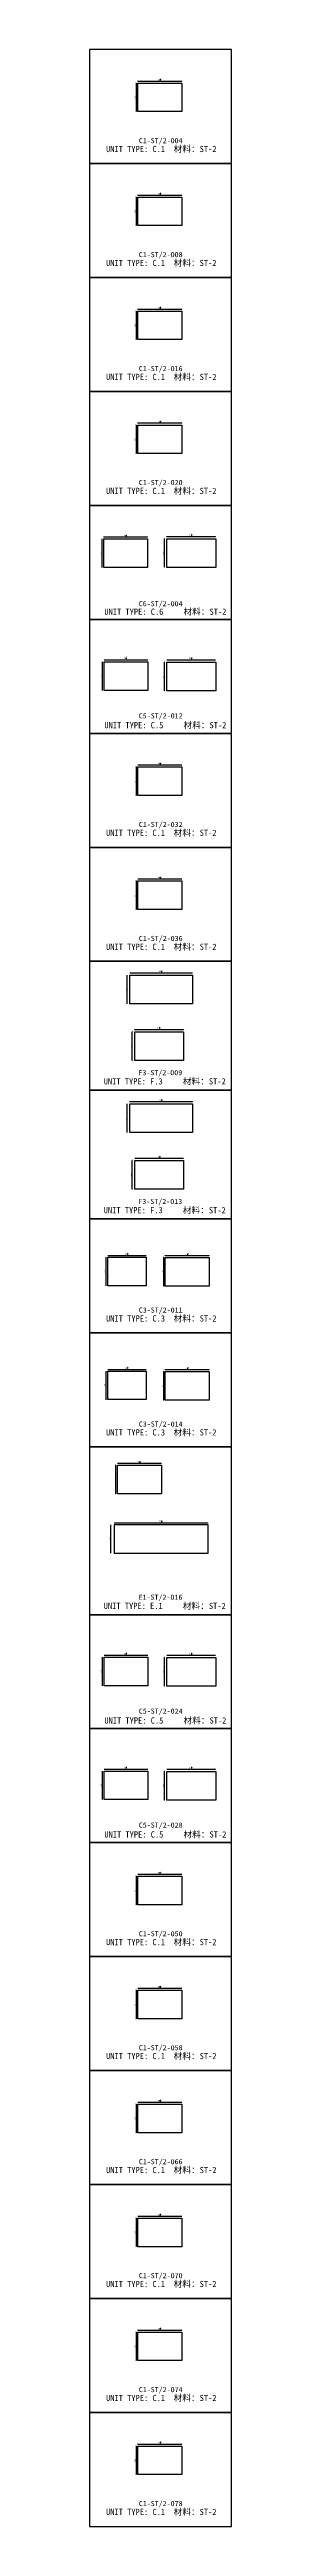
# Model space of a CAD drawing. Header units: millimetres. Extents: x -46966 to 138077, y -48408 to 2116.
# Drawn here: x 118416 to 121208, y -48408 to 47 of the extents above; entities that cross this region are included whole.
import ezdxf
from ezdxf.enums import TextEntityAlignment as Align

# ---------------------------------------------------------------- set-up
doc = ezdxf.new("R2010")
doc.units = ezdxf.units.MM
doc.layers.add('PART_NUMBER', color=3, linetype='Continuous')
doc.styles.add('样式 1', font='')
doc.styles.get('样式 1').set_extended_font_data('NSimSun')
doc.dimstyles.new('副本 ISO-25', dxfattribs={"dimtxt": 25, "dimasz": 10, "dimexe": 1.5, "dimexo": 0.5, "dimtad": 1, "dimlfac": 0.03937, "dimlunit": 5, "dimtxsty": '样式 1', "dimblk": 'ARCHTICK', "dimcen": 2.5, "dimclrd": 256, "dimclrt": 1, "dimazin": 3, "dimtfac": 1, "dimtmove": 0, "dimatfit": 3, "dimfxlon": 1})

# ---------------------------------------------------------------- blocks, each defined once
blk = doc.blocks.new('_ArchTick')
at = {"color": 0, "linetype": 'ByBlock', "const_width": 0.15}
blk.add_lwpolyline([(-0.5, -0.5), (0.5, 0.5)], dxfattribs=at)
blk = doc.blocks.new('*D1811')
at = {"color": 0, "lineweight": -2, "transparency": 16777216}
for p, q in [((119368, -571), (119368, -568)), ((120229, -571), (120229, -568))]:
    blk.add_line(p, q, dxfattribs=at)
at = {"lineweight": -2, "transparency": 16777216}
blk.add_line((119368, -570), (120229, -570), dxfattribs=at)
at = {"layer": 'Defpoints', "color": 0, "transparency": 16777216}
for p in [(119368, -609), (120229, -570), (120229, -609)]:
    blk.add_point(p, dxfattribs=at)
at = {"lineweight": -2, "transparency": 16777216, "xscale": 10, "yscale": 10, "zscale": 10, "rotation": 180}
blk.add_blockref('_ArchTick', (119368, -570), dxfattribs=at)
at = {"lineweight": -2, "transparency": 16777216, "xscale": 10, "yscale": 10, "zscale": 10}
blk.add_blockref('_ArchTick', (120229, -570), dxfattribs=at)
at = {"color": 1, "transparency": 16777216, "insert": (119799, -541), "char_height": 25, "attachment_point": 5, "style": '样式 1'}
blk.add_mtext('\\A1;33{\\H1x;\\S7/8;}"', dxfattribs=at)
blk = doc.blocks.new('*D1812')
at = {"color": 0, "lineweight": -2, "transparency": 16777216}
for p, q in [((119333, -609), (119330, -609)), ((119333, -1168), (119330, -1168))]:
    blk.add_line(p, q, dxfattribs=at)
at = {"lineweight": -2, "transparency": 16777216}
blk.add_line((119332, -609), (119332, -1168), dxfattribs=at)
at = {"layer": 'Defpoints', "color": 0, "transparency": 16777216}
for p in [(119368, -609), (119332, -1168), (119368, -1168)]:
    blk.add_point(p, dxfattribs=at)
at = {"lineweight": -2, "transparency": 16777216, "xscale": 10, "yscale": 10, "zscale": 10}
for p, rotation in [((119332, -609), 90), ((119332, -1168), 270)]:
    blk.add_blockref('_ArchTick', p, dxfattribs=dict(at, rotation=rotation))
at = {"color": 1, "transparency": 16777216, "insert": (119319, -889), "char_height": 25, "attachment_point": 5, "rotation": 90, "style": '样式 1'}
blk.add_mtext('\\A1;22"', dxfattribs=at)
blk = doc.blocks.new('*D1935')
at = {"color": 0, "lineweight": -2, "transparency": 16777216}
for p, q in [((119368, -2800), (119368, -2798)), ((120229, -2800), (120229, -2798))]:
    blk.add_line(p, q, dxfattribs=at)
at = {"lineweight": -2, "transparency": 16777216}
blk.add_line((119368, -2799), (120229, -2799), dxfattribs=at)
at = {"layer": 'Defpoints', "color": 0, "transparency": 16777216}
for p in [(119368, -2839), (120229, -2799), (120229, -2839)]:
    blk.add_point(p, dxfattribs=at)
at = {"lineweight": -2, "transparency": 16777216, "xscale": 10, "yscale": 10, "zscale": 10, "rotation": 180}
blk.add_blockref('_ArchTick', (119368, -2799), dxfattribs=at)
at = {"lineweight": -2, "transparency": 16777216, "xscale": 10, "yscale": 10, "zscale": 10}
blk.add_blockref('_ArchTick', (120229, -2799), dxfattribs=at)
at = {"color": 1, "transparency": 16777216, "insert": (119799, -2770), "char_height": 25, "attachment_point": 5, "style": '样式 1'}
blk.add_mtext('\\A1;33{\\H1x;\\S7/8;}"', dxfattribs=at)
blk = doc.blocks.new('*D1936')
at = {"color": 0, "lineweight": -2, "transparency": 16777216}
for p, q in [((119333, -2839), (119330, -2839)), ((119333, -3398), (119330, -3398))]:
    blk.add_line(p, q, dxfattribs=at)
at = {"lineweight": -2, "transparency": 16777216}
blk.add_line((119332, -2839), (119332, -3398), dxfattribs=at)
at = {"layer": 'Defpoints', "color": 0, "transparency": 16777216}
for p in [(119368, -2839), (119332, -3398), (119368, -3398)]:
    blk.add_point(p, dxfattribs=at)
at = {"lineweight": -2, "transparency": 16777216, "xscale": 10, "yscale": 10, "zscale": 10}
for p, rotation in [((119332, -2839), 90), ((119332, -3398), 270)]:
    blk.add_blockref('_ArchTick', p, dxfattribs=dict(at, rotation=rotation))
at = {"color": 1, "transparency": 16777216, "insert": (119319, -3118), "char_height": 25, "attachment_point": 5, "rotation": 90, "style": '样式 1'}
blk.add_mtext('\\A1;22"', dxfattribs=at)
blk = doc.blocks.new('*D1792')
at = {"color": 0, "lineweight": -2, "transparency": 16777216}
for p, q in [((119368, -5030), (119368, -5027)), ((120229, -5030), (120229, -5027))]:
    blk.add_line(p, q, dxfattribs=at)
at = {"lineweight": -2, "transparency": 16777216}
blk.add_line((119368, -5029), (120229, -5029), dxfattribs=at)
at = {"layer": 'Defpoints', "color": 0, "transparency": 16777216}
for p in [(119368, -5068), (120229, -5029), (120229, -5068)]:
    blk.add_point(p, dxfattribs=at)
at = {"lineweight": -2, "transparency": 16777216, "xscale": 10, "yscale": 10, "zscale": 10, "rotation": 180}
blk.add_blockref('_ArchTick', (119368, -5029), dxfattribs=at)
at = {"lineweight": -2, "transparency": 16777216, "xscale": 10, "yscale": 10, "zscale": 10}
blk.add_blockref('_ArchTick', (120229, -5029), dxfattribs=at)
at = {"color": 1, "transparency": 16777216, "insert": (119799, -5000), "char_height": 25, "attachment_point": 5, "style": '样式 1'}
blk.add_mtext('\\A1;33{\\H1x;\\S7/8;}"', dxfattribs=at)
blk = doc.blocks.new('*D1766')
at = {"color": 0, "lineweight": -2, "transparency": 16777216}
for p, q in [((119333, -5068), (119330, -5068)), ((119333, -5627), (119330, -5627))]:
    blk.add_line(p, q, dxfattribs=at)
at = {"lineweight": -2, "transparency": 16777216}
blk.add_line((119332, -5068), (119332, -5627), dxfattribs=at)
at = {"layer": 'Defpoints', "color": 0, "transparency": 16777216}
for p in [(119368, -5068), (119332, -5627), (119368, -5627)]:
    blk.add_point(p, dxfattribs=at)
at = {"lineweight": -2, "transparency": 16777216, "xscale": 10, "yscale": 10, "zscale": 10}
for p, rotation in [((119332, -5068), 90), ((119332, -5627), 270)]:
    blk.add_blockref('_ArchTick', p, dxfattribs=dict(at, rotation=rotation))
at = {"color": 1, "transparency": 16777216, "insert": (119319, -5348), "char_height": 25, "attachment_point": 5, "rotation": 90, "style": '样式 1'}
blk.add_mtext('\\A1;22"', dxfattribs=at)
blk = doc.blocks.new('*D1690')
at = {"color": 0, "lineweight": -2, "transparency": 16777216}
for p, q in [((119368, -7259), (119368, -7257)), ((120229, -7259), (120229, -7257))]:
    blk.add_line(p, q, dxfattribs=at)
at = {"lineweight": -2, "transparency": 16777216}
blk.add_line((119368, -7258), (120229, -7258), dxfattribs=at)
at = {"layer": 'Defpoints', "color": 0, "transparency": 16777216}
for p in [(120229, -7258), (119368, -7298), (120229, -7298)]:
    blk.add_point(p, dxfattribs=at)
at = {"lineweight": -2, "transparency": 16777216, "xscale": 10, "yscale": 10, "zscale": 10, "rotation": 180}
blk.add_blockref('_ArchTick', (119368, -7258), dxfattribs=at)
at = {"lineweight": -2, "transparency": 16777216, "xscale": 10, "yscale": 10, "zscale": 10}
blk.add_blockref('_ArchTick', (120229, -7258), dxfattribs=at)
at = {"color": 1, "transparency": 16777216, "insert": (119799, -7229), "char_height": 25, "attachment_point": 5, "style": '样式 1'}
blk.add_mtext('\\A1;33{\\H1x;\\S7/8;}"', dxfattribs=at)
blk = doc.blocks.new('*D1691')
at = {"color": 0, "lineweight": -2, "transparency": 16777216}
for p, q in [((119333, -7298), (119330, -7298)), ((119333, -7857), (119330, -7857))]:
    blk.add_line(p, q, dxfattribs=at)
at = {"lineweight": -2, "transparency": 16777216}
blk.add_line((119332, -7298), (119332, -7857), dxfattribs=at)
at = {"layer": 'Defpoints', "color": 0, "transparency": 16777216}
for p in [(119368, -7298), (119332, -7857), (119368, -7857)]:
    blk.add_point(p, dxfattribs=at)
at = {"lineweight": -2, "transparency": 16777216, "xscale": 10, "yscale": 10, "zscale": 10}
for p, rotation in [((119332, -7298), 90), ((119332, -7857), 270)]:
    blk.add_blockref('_ArchTick', p, dxfattribs=dict(at, rotation=rotation))
at = {"color": 1, "transparency": 16777216, "insert": (119319, -7577), "char_height": 25, "attachment_point": 5, "rotation": 90, "style": '样式 1'}
blk.add_mtext('\\A1;22"', dxfattribs=at)
blk = doc.blocks.new('*D1866')
at = {"color": 0, "lineweight": -2, "transparency": 16777216}
for p, q in [((118704, -11892), (118704, -11889)), ((119564, -11892), (119564, -11889))]:
    blk.add_line(p, q, dxfattribs=at)
at = {"lineweight": -2, "transparency": 16777216}
blk.add_line((118704, -11891), (119564, -11891), dxfattribs=at)
at = {"layer": 'Defpoints', "color": 0, "transparency": 16777216}
for p in [(118704, -11930), (119564, -11891), (119564, -11930)]:
    blk.add_point(p, dxfattribs=at)
at = {"lineweight": -2, "transparency": 16777216, "xscale": 10, "yscale": 10, "zscale": 10, "rotation": 180}
blk.add_blockref('_ArchTick', (118704, -11891), dxfattribs=at)
at = {"lineweight": -2, "transparency": 16777216, "xscale": 10, "yscale": 10, "zscale": 10}
blk.add_blockref('_ArchTick', (119564, -11891), dxfattribs=at)
at = {"color": 1, "transparency": 16777216, "insert": (119134, -11862), "char_height": 25, "attachment_point": 5, "style": '样式 1'}
blk.add_mtext('\\A1;33{\\H1x;\\S7/8;}"', dxfattribs=at)
blk = doc.blocks.new('*D1867')
at = {"color": 0, "lineweight": -2, "transparency": 16777216}
for p, q in [((118668, -11930), (118666, -11930)), ((118668, -12489), (118666, -12489))]:
    blk.add_line(p, q, dxfattribs=at)
at = {"lineweight": -2, "transparency": 16777216}
blk.add_line((118667, -11930), (118667, -12489), dxfattribs=at)
at = {"layer": 'Defpoints', "color": 0, "transparency": 16777216}
for p in [(118704, -11930), (118667, -12489), (118704, -12489)]:
    blk.add_point(p, dxfattribs=at)
at = {"lineweight": -2, "transparency": 16777216, "xscale": 10, "yscale": 10, "zscale": 10}
for p, rotation in [((118667, -11930), 90), ((118667, -12489), 270)]:
    blk.add_blockref('_ArchTick', p, dxfattribs=dict(at, rotation=rotation))
at = {"color": 1, "transparency": 16777216, "insert": (118654, -12210), "char_height": 25, "attachment_point": 5, "rotation": 90, "style": '样式 1'}
blk.add_mtext('\\A1;22"', dxfattribs=at)
blk = doc.blocks.new('*D1868')
at = {"color": 0, "lineweight": -2, "transparency": 16777216}
for p, q in [((119936, -11892), (119936, -11889)), ((120894, -11892), (120894, -11889))]:
    blk.add_line(p, q, dxfattribs=at)
at = {"lineweight": -2, "transparency": 16777216}
blk.add_line((119936, -11891), (120894, -11891), dxfattribs=at)
at = {"layer": 'Defpoints', "color": 0, "transparency": 16777216}
for p in [(119936, -11938), (120894, -11891), (120894, -11938)]:
    blk.add_point(p, dxfattribs=at)
at = {"lineweight": -2, "transparency": 16777216, "xscale": 10, "yscale": 10, "zscale": 10, "rotation": 180}
blk.add_blockref('_ArchTick', (119936, -11891), dxfattribs=at)
at = {"lineweight": -2, "transparency": 16777216, "xscale": 10, "yscale": 10, "zscale": 10}
blk.add_blockref('_ArchTick', (120894, -11891), dxfattribs=at)
at = {"color": 1, "transparency": 16777216, "insert": (120415, -11862), "char_height": 25, "attachment_point": 5, "style": '样式 1'}
blk.add_mtext('\\A1;37{\\H1x;\\S3/4;}"', dxfattribs=at)
blk = doc.blocks.new('*D1869')
at = {"color": 0, "lineweight": -2, "transparency": 16777216}
for p, q in [((119889, -11938), (119886, -11938)), ((119889, -12496), (119886, -12496))]:
    blk.add_line(p, q, dxfattribs=at)
at = {"lineweight": -2, "transparency": 16777216}
blk.add_line((119888, -12496), (119888, -11938), dxfattribs=at)
at = {"layer": 'Defpoints', "color": 0, "transparency": 16777216}
for p in [(119888, -11938), (119936, -11938), (119936, -12496)]:
    blk.add_point(p, dxfattribs=at)
at = {"lineweight": -2, "transparency": 16777216, "xscale": 10, "yscale": 10, "zscale": 10}
for p, rotation in [((119888, -11938), 90), ((119888, -12496), 270)]:
    blk.add_blockref('_ArchTick', p, dxfattribs=dict(at, rotation=rotation))
at = {"color": 1, "transparency": 16777216, "insert": (119874, -12217), "char_height": 25, "attachment_point": 5, "rotation": 90, "style": '样式 1'}
blk.add_mtext('\\A1;22"', dxfattribs=at)
blk = doc.blocks.new('*D1876')
at = {"color": 0, "lineweight": -2, "transparency": 16777216}
for p, q in [((118699, -9489), (118699, -9487)), ((119559, -9489), (119559, -9487))]:
    blk.add_line(p, q, dxfattribs=at)
at = {"lineweight": -2, "transparency": 16777216}
blk.add_line((118699, -9488), (119559, -9488), dxfattribs=at)
at = {"layer": 'Defpoints', "color": 0, "transparency": 16777216}
for p in [(118699, -9527), (119559, -9488), (119559, -9527)]:
    blk.add_point(p, dxfattribs=at)
at = {"lineweight": -2, "transparency": 16777216, "xscale": 10, "yscale": 10, "zscale": 10, "rotation": 180}
blk.add_blockref('_ArchTick', (118699, -9488), dxfattribs=at)
at = {"lineweight": -2, "transparency": 16777216, "xscale": 10, "yscale": 10, "zscale": 10}
blk.add_blockref('_ArchTick', (119559, -9488), dxfattribs=at)
at = {"color": 1, "transparency": 16777216, "insert": (119129, -9459), "char_height": 25, "attachment_point": 5, "style": '样式 1'}
blk.add_mtext('\\A1;33{\\H1x;\\S7/8;}"', dxfattribs=at)
blk = doc.blocks.new('*D1877')
at = {"color": 0, "lineweight": -2, "transparency": 16777216}
for p, q in [((118663, -9527), (118661, -9527)), ((118663, -10086), (118661, -10086))]:
    blk.add_line(p, q, dxfattribs=at)
at = {"lineweight": -2, "transparency": 16777216}
blk.add_line((118662, -9527), (118662, -10086), dxfattribs=at)
at = {"layer": 'Defpoints', "color": 0, "transparency": 16777216}
for p in [(118699, -9527), (118662, -10086), (118699, -10086)]:
    blk.add_point(p, dxfattribs=at)
at = {"lineweight": -2, "transparency": 16777216, "xscale": 10, "yscale": 10, "zscale": 10}
for p, rotation in [((118662, -9527), 90), ((118662, -10086), 270)]:
    blk.add_blockref('_ArchTick', p, dxfattribs=dict(at, rotation=rotation))
at = {"color": 1, "transparency": 16777216, "insert": (118649, -9807), "char_height": 25, "attachment_point": 5, "rotation": 90, "style": '样式 1'}
blk.add_mtext('\\A1;22"', dxfattribs=at)
blk = doc.blocks.new('*D1878')
at = {"color": 0, "lineweight": -2, "transparency": 16777216}
for p, q in [((119936, -9478), (119936, -9475)), ((120894, -9478), (120894, -9475))]:
    blk.add_line(p, q, dxfattribs=at)
at = {"lineweight": -2, "transparency": 16777216}
blk.add_line((119936, -9477), (120894, -9477), dxfattribs=at)
at = {"layer": 'Defpoints', "color": 0, "transparency": 16777216}
for p in [(119936, -9524), (120894, -9477), (120894, -9524)]:
    blk.add_point(p, dxfattribs=at)
at = {"lineweight": -2, "transparency": 16777216, "xscale": 10, "yscale": 10, "zscale": 10, "rotation": 180}
blk.add_blockref('_ArchTick', (119936, -9477), dxfattribs=at)
at = {"lineweight": -2, "transparency": 16777216, "xscale": 10, "yscale": 10, "zscale": 10}
blk.add_blockref('_ArchTick', (120894, -9477), dxfattribs=at)
at = {"color": 1, "transparency": 16777216, "insert": (120415, -9448), "char_height": 25, "attachment_point": 5, "style": '样式 1'}
blk.add_mtext('\\A1;37{\\H1x;\\S3/4;}"', dxfattribs=at)
blk = doc.blocks.new('*D1879')
at = {"color": 0, "lineweight": -2, "transparency": 16777216}
for p, q in [((119889, -9524), (119886, -9524)), ((119889, -10082), (119886, -10082))]:
    blk.add_line(p, q, dxfattribs=at)
at = {"lineweight": -2, "transparency": 16777216}
blk.add_line((119888, -10082), (119888, -9524), dxfattribs=at)
at = {"layer": 'Defpoints', "color": 0, "transparency": 16777216}
for p in [(119888, -9524), (119936, -9524), (119936, -10082)]:
    blk.add_point(p, dxfattribs=at)
at = {"lineweight": -2, "transparency": 16777216, "xscale": 10, "yscale": 10, "zscale": 10}
for p, rotation in [((119888, -9524), 90), ((119888, -10082), 270)]:
    blk.add_blockref('_ArchTick', p, dxfattribs=dict(at, rotation=rotation))
at = {"color": 1, "transparency": 16777216, "insert": (119874, -9803), "char_height": 25, "attachment_point": 5, "rotation": 90, "style": '样式 1'}
blk.add_mtext('\\A1;22"', dxfattribs=at)
blk = doc.blocks.new('*D1700')
at = {"color": 0, "lineweight": -2, "transparency": 16777216}
for p, q in [((119368, -13948), (119368, -13946)), ((120229, -13948), (120229, -13946))]:
    blk.add_line(p, q, dxfattribs=at)
at = {"lineweight": -2, "transparency": 16777216}
blk.add_line((119368, -13947), (120229, -13947), dxfattribs=at)
at = {"layer": 'Defpoints', "color": 0, "transparency": 16777216}
for p in [(119368, -13987), (120229, -13947), (120229, -13987)]:
    blk.add_point(p, dxfattribs=at)
at = {"lineweight": -2, "transparency": 16777216, "xscale": 10, "yscale": 10, "zscale": 10, "rotation": 180}
blk.add_blockref('_ArchTick', (119368, -13947), dxfattribs=at)
at = {"lineweight": -2, "transparency": 16777216, "xscale": 10, "yscale": 10, "zscale": 10}
blk.add_blockref('_ArchTick', (120229, -13947), dxfattribs=at)
at = {"color": 1, "transparency": 16777216, "insert": (119799, -13918), "char_height": 25, "attachment_point": 5, "style": '样式 1'}
blk.add_mtext('\\A1;33{\\H1x;\\S7/8;}"', dxfattribs=at)
blk = doc.blocks.new('*D1701')
at = {"color": 0, "lineweight": -2, "transparency": 16777216}
for p, q in [((119333, -13987), (119330, -13987)), ((119333, -14545), (119330, -14545))]:
    blk.add_line(p, q, dxfattribs=at)
at = {"lineweight": -2, "transparency": 16777216}
blk.add_line((119332, -13987), (119332, -14545), dxfattribs=at)
at = {"layer": 'Defpoints', "color": 0, "transparency": 16777216}
for p in [(119368, -13987), (119332, -14545), (119368, -14545)]:
    blk.add_point(p, dxfattribs=at)
at = {"lineweight": -2, "transparency": 16777216, "xscale": 10, "yscale": 10, "zscale": 10}
for p, rotation in [((119332, -13987), 90), ((119332, -14545), 270)]:
    blk.add_blockref('_ArchTick', p, dxfattribs=dict(at, rotation=rotation))
at = {"color": 1, "transparency": 16777216, "insert": (119319, -14266), "char_height": 25, "attachment_point": 5, "rotation": 90, "style": '样式 1'}
blk.add_mtext('\\A1;22"', dxfattribs=at)
blk = doc.blocks.new('*D1989')
at = {"color": 0, "lineweight": -2, "transparency": 16777216}
for p, q in [((119368, -16178), (119368, -16175)), ((120229, -16178), (120229, -16175))]:
    blk.add_line(p, q, dxfattribs=at)
at = {"lineweight": -2, "transparency": 16777216}
blk.add_line((119368, -16177), (120229, -16177), dxfattribs=at)
at = {"layer": 'Defpoints', "color": 0, "transparency": 16777216}
for p in [(119368, -16216), (120229, -16177), (120229, -16216)]:
    blk.add_point(p, dxfattribs=at)
at = {"lineweight": -2, "transparency": 16777216, "xscale": 10, "yscale": 10, "zscale": 10, "rotation": 180}
blk.add_blockref('_ArchTick', (119368, -16177), dxfattribs=at)
at = {"lineweight": -2, "transparency": 16777216, "xscale": 10, "yscale": 10, "zscale": 10}
blk.add_blockref('_ArchTick', (120229, -16177), dxfattribs=at)
at = {"color": 1, "transparency": 16777216, "insert": (119799, -16148), "char_height": 25, "attachment_point": 5, "style": '样式 1'}
blk.add_mtext('\\A1;33{\\H1x;\\S7/8;}"', dxfattribs=at)
blk = doc.blocks.new('*D1990')
at = {"color": 0, "lineweight": -2, "transparency": 16777216}
for p, q in [((119333, -16216), (119330, -16216)), ((119333, -16775), (119330, -16775))]:
    blk.add_line(p, q, dxfattribs=at)
at = {"lineweight": -2, "transparency": 16777216}
blk.add_line((119332, -16216), (119332, -16775), dxfattribs=at)
at = {"layer": 'Defpoints', "color": 0, "transparency": 16777216}
for p in [(119368, -16216), (119332, -16775), (119368, -16775)]:
    blk.add_point(p, dxfattribs=at)
at = {"lineweight": -2, "transparency": 16777216, "xscale": 10, "yscale": 10, "zscale": 10}
for p, rotation in [((119332, -16216), 90), ((119332, -16775), 270)]:
    blk.add_blockref('_ArchTick', p, dxfattribs=dict(at, rotation=rotation))
at = {"color": 1, "transparency": 16777216, "insert": (119319, -16496), "char_height": 25, "attachment_point": 5, "rotation": 90, "style": '样式 1'}
blk.add_mtext('\\A1;22"', dxfattribs=at)
blk = doc.blocks.new('*D1724')
at = {"color": 0, "lineweight": -2, "transparency": 16777216}
for p, q in [((119207, -18016), (119207, -18013)), ((120442, -18016), (120442, -18013))]:
    blk.add_line(p, q, dxfattribs=at)
at = {"lineweight": -2, "transparency": 16777216}
blk.add_line((119207, -18015), (120442, -18015), dxfattribs=at)
at = {"layer": 'Defpoints', "color": 0, "transparency": 16777216}
for p in [(119207, -18059), (120442, -18015), (120442, -18059)]:
    blk.add_point(p, dxfattribs=at)
at = {"lineweight": -2, "transparency": 16777216, "xscale": 10, "yscale": 10, "zscale": 10, "rotation": 180}
blk.add_blockref('_ArchTick', (119207, -18015), dxfattribs=at)
at = {"lineweight": -2, "transparency": 16777216, "xscale": 10, "yscale": 10, "zscale": 10}
blk.add_blockref('_ArchTick', (120442, -18015), dxfattribs=at)
at = {"color": 1, "transparency": 16777216, "insert": (119824, -17986), "char_height": 25, "attachment_point": 5, "style": '样式 1'}
blk.add_mtext('\\A1;48{\\H1x;\\S5/8;}"', dxfattribs=at)
blk = doc.blocks.new('*D1725')
at = {"color": 0, "lineweight": -2, "transparency": 16777216}
for p, q in [((119160, -18059), (119158, -18059)), ((119160, -18618), (119158, -18618))]:
    blk.add_line(p, q, dxfattribs=at)
at = {"lineweight": -2, "transparency": 16777216}
blk.add_line((119159, -18618), (119159, -18059), dxfattribs=at)
at = {"layer": 'Defpoints', "color": 0, "transparency": 16777216}
for p in [(119159, -18059), (119207, -18059), (119207, -18618)]:
    blk.add_point(p, dxfattribs=at)
at = {"lineweight": -2, "transparency": 16777216, "xscale": 10, "yscale": 10, "zscale": 10}
for p, rotation in [((119159, -18059), 90), ((119159, -18618), 270)]:
    blk.add_blockref('_ArchTick', p, dxfattribs=dict(at, rotation=rotation))
at = {"color": 1, "transparency": 16777216, "insert": (119146, -18339), "char_height": 25, "attachment_point": 5, "rotation": 90, "style": '样式 1'}
blk.add_mtext('\\A1;22"', dxfattribs=at)
blk = doc.blocks.new('*D1726')
at = {"color": 0, "lineweight": -2, "transparency": 16777216}
for p, q in [((119307, -19123), (119307, -19120)), ((120266, -19123), (120266, -19120))]:
    blk.add_line(p, q, dxfattribs=at)
at = {"lineweight": -2, "transparency": 16777216}
blk.add_line((119307, -19122), (120266, -19122), dxfattribs=at)
at = {"layer": 'Defpoints', "color": 0, "transparency": 16777216}
for p in [(119307, -19169), (120266, -19122), (120266, -19169)]:
    blk.add_point(p, dxfattribs=at)
at = {"lineweight": -2, "transparency": 16777216, "xscale": 10, "yscale": 10, "zscale": 10, "rotation": 180}
blk.add_blockref('_ArchTick', (119307, -19122), dxfattribs=at)
at = {"lineweight": -2, "transparency": 16777216, "xscale": 10, "yscale": 10, "zscale": 10}
blk.add_blockref('_ArchTick', (120266, -19122), dxfattribs=at)
at = {"color": 1, "transparency": 16777216, "insert": (119787, -19093), "char_height": 25, "attachment_point": 5, "style": '样式 1'}
blk.add_mtext('\\A1;37{\\H1x;\\S3/4;}"', dxfattribs=at)
blk = doc.blocks.new('*D1727')
at = {"color": 0, "lineweight": -2, "transparency": 16777216}
for p, q in [((119260, -19169), (119258, -19169)), ((119260, -19728), (119258, -19728))]:
    blk.add_line(p, q, dxfattribs=at)
at = {"lineweight": -2, "transparency": 16777216}
blk.add_line((119259, -19728), (119259, -19169), dxfattribs=at)
at = {"layer": 'Defpoints', "color": 0, "transparency": 16777216}
for p in [(119259, -19169), (119307, -19169), (119307, -19728)]:
    blk.add_point(p, dxfattribs=at)
at = {"lineweight": -2, "transparency": 16777216, "xscale": 10, "yscale": 10, "zscale": 10}
for p, rotation in [((119259, -19169), 90), ((119259, -19728), 270)]:
    blk.add_blockref('_ArchTick', p, dxfattribs=dict(at, rotation=rotation))
at = {"color": 1, "transparency": 16777216, "insert": (119246, -19448), "char_height": 25, "attachment_point": 5, "rotation": 90, "style": '样式 1'}
blk.add_mtext('\\A1;22"', dxfattribs=at)
blk = doc.blocks.new('*D1999')
at = {"color": 0, "lineweight": -2, "transparency": 16777216}
for p, q in [((119207, -20536), (119207, -20534)), ((120442, -20536), (120442, -20534))]:
    blk.add_line(p, q, dxfattribs=at)
at = {"lineweight": -2, "transparency": 16777216}
blk.add_line((119207, -20535), (120442, -20535), dxfattribs=at)
at = {"layer": 'Defpoints', "color": 0, "transparency": 16777216}
for p in [(119207, -20580), (120442, -20535), (120442, -20580)]:
    blk.add_point(p, dxfattribs=at)
at = {"lineweight": -2, "transparency": 16777216, "xscale": 10, "yscale": 10, "zscale": 10, "rotation": 180}
blk.add_blockref('_ArchTick', (119207, -20535), dxfattribs=at)
at = {"lineweight": -2, "transparency": 16777216, "xscale": 10, "yscale": 10, "zscale": 10}
blk.add_blockref('_ArchTick', (120442, -20535), dxfattribs=at)
at = {"color": 1, "transparency": 16777216, "insert": (119824, -20506), "char_height": 25, "attachment_point": 5, "style": '样式 1'}
blk.add_mtext('\\A1;48{\\H1x;\\S5/8;}"', dxfattribs=at)
blk = doc.blocks.new('*D2000')
at = {"color": 0, "lineweight": -2, "transparency": 16777216}
for p, q in [((119160, -20580), (119158, -20580)), ((119160, -21138), (119158, -21138))]:
    blk.add_line(p, q, dxfattribs=at)
at = {"lineweight": -2, "transparency": 16777216}
blk.add_line((119159, -21138), (119159, -20580), dxfattribs=at)
at = {"layer": 'Defpoints', "color": 0, "transparency": 16777216}
for p in [(119159, -20580), (119207, -20580), (119207, -21138)]:
    blk.add_point(p, dxfattribs=at)
at = {"lineweight": -2, "transparency": 16777216, "xscale": 10, "yscale": 10, "zscale": 10}
for p, rotation in [((119159, -20580), 90), ((119159, -21138), 270)]:
    blk.add_blockref('_ArchTick', p, dxfattribs=dict(at, rotation=rotation))
at = {"color": 1, "transparency": 16777216, "insert": (119146, -20859), "char_height": 25, "attachment_point": 5, "rotation": 90, "style": '样式 1'}
blk.add_mtext('\\A1;22"', dxfattribs=at)
blk = doc.blocks.new('*D2001')
at = {"color": 0, "lineweight": -2, "transparency": 16777216}
for p, q in [((119307, -21643), (119307, -21641)), ((120266, -21643), (120266, -21641))]:
    blk.add_line(p, q, dxfattribs=at)
at = {"lineweight": -2, "transparency": 16777216}
blk.add_line((119307, -21642), (120266, -21642), dxfattribs=at)
at = {"layer": 'Defpoints', "color": 0, "transparency": 16777216}
for p in [(119307, -21689), (120266, -21642), (120266, -21689)]:
    blk.add_point(p, dxfattribs=at)
at = {"lineweight": -2, "transparency": 16777216, "xscale": 10, "yscale": 10, "zscale": 10, "rotation": 180}
blk.add_blockref('_ArchTick', (119307, -21642), dxfattribs=at)
at = {"lineweight": -2, "transparency": 16777216, "xscale": 10, "yscale": 10, "zscale": 10}
blk.add_blockref('_ArchTick', (120266, -21642), dxfattribs=at)
at = {"color": 1, "transparency": 16777216, "insert": (119787, -21613), "char_height": 25, "attachment_point": 5, "style": '样式 1'}
blk.add_mtext('\\A1;37{\\H1x;\\S3/4;}"', dxfattribs=at)
blk = doc.blocks.new('*D2002')
at = {"color": 0, "lineweight": -2, "transparency": 16777216}
for p, q in [((119260, -21689), (119258, -21689)), ((119260, -22248), (119258, -22248))]:
    blk.add_line(p, q, dxfattribs=at)
at = {"lineweight": -2, "transparency": 16777216}
blk.add_line((119259, -22248), (119259, -21689), dxfattribs=at)
at = {"layer": 'Defpoints', "color": 0, "transparency": 16777216}
for p in [(119259, -21689), (119307, -21689), (119307, -22248)]:
    blk.add_point(p, dxfattribs=at)
at = {"lineweight": -2, "transparency": 16777216, "xscale": 10, "yscale": 10, "zscale": 10}
for p, rotation in [((119259, -21689), 90), ((119259, -22248), 270)]:
    blk.add_blockref('_ArchTick', p, dxfattribs=dict(at, rotation=rotation))
at = {"color": 1, "transparency": 16777216, "insert": (119246, -21969), "char_height": 25, "attachment_point": 5, "rotation": 90, "style": '样式 1'}
blk.add_mtext('\\A1;22"', dxfattribs=at)
blk = doc.blocks.new('*D2005')
at = {"color": 0, "lineweight": -2, "transparency": 16777216}
for p, q in [((118778, -23545), (118778, -23542)), ((119533, -23545), (119533, -23542))]:
    blk.add_line(p, q, dxfattribs=at)
at = {"lineweight": -2, "transparency": 16777216}
blk.add_line((118778, -23544), (119533, -23544), dxfattribs=at)
at = {"layer": 'Defpoints', "color": 0, "transparency": 16777216}
for p in [(118778, -23576), (119533, -23544), (119533, -23576)]:
    blk.add_point(p, dxfattribs=at)
at = {"lineweight": -2, "transparency": 16777216, "xscale": 10, "yscale": 10, "zscale": 10, "rotation": 180}
blk.add_blockref('_ArchTick', (118778, -23544), dxfattribs=at)
at = {"lineweight": -2, "transparency": 16777216, "xscale": 10, "yscale": 10, "zscale": 10}
blk.add_blockref('_ArchTick', (119533, -23544), dxfattribs=at)
at = {"color": 1, "transparency": 16777216, "insert": (119156, -23514), "char_height": 25, "attachment_point": 5, "style": '样式 1'}
blk.add_mtext('\\A1;29{\\H1x;\\S3/4;}"', dxfattribs=at)
blk = doc.blocks.new('*D2006')
at = {"color": 0, "lineweight": -2, "transparency": 16777216}
for p, q in [((118739, -23576), (118737, -23576)), ((118739, -24135), (118737, -24135))]:
    blk.add_line(p, q, dxfattribs=at)
at = {"lineweight": -2, "transparency": 16777216}
blk.add_line((118738, -23576), (118738, -24135), dxfattribs=at)
at = {"layer": 'Defpoints', "color": 0, "transparency": 16777216}
for p in [(118778, -23576), (118738, -24135), (118778, -24135)]:
    blk.add_point(p, dxfattribs=at)
at = {"lineweight": -2, "transparency": 16777216, "xscale": 10, "yscale": 10, "zscale": 10}
for p, rotation in [((118738, -23576), 90), ((118738, -24135), 270)]:
    blk.add_blockref('_ArchTick', p, dxfattribs=dict(at, rotation=rotation))
at = {"color": 1, "transparency": 16777216, "insert": (118725, -23856), "char_height": 25, "attachment_point": 5, "rotation": 90, "style": '样式 1'}
blk.add_mtext('\\A1;22"', dxfattribs=at)
blk = doc.blocks.new('*D2007')
at = {"color": 0, "lineweight": -2, "transparency": 16777216}
for p, q in [((119905, -23548), (119905, -23546)), ((120766, -23548), (120766, -23546))]:
    blk.add_line(p, q, dxfattribs=at)
at = {"lineweight": -2, "transparency": 16777216}
blk.add_line((119905, -23547), (120766, -23547), dxfattribs=at)
at = {"layer": 'Defpoints', "color": 0, "transparency": 16777216}
for p in [(119905, -23586), (120766, -23547), (120766, -23586)]:
    blk.add_point(p, dxfattribs=at)
at = {"lineweight": -2, "transparency": 16777216, "xscale": 10, "yscale": 10, "zscale": 10, "rotation": 180}
blk.add_blockref('_ArchTick', (119905, -23547), dxfattribs=at)
at = {"lineweight": -2, "transparency": 16777216, "xscale": 10, "yscale": 10, "zscale": 10}
blk.add_blockref('_ArchTick', (120766, -23547), dxfattribs=at)
at = {"color": 1, "transparency": 16777216, "insert": (120336, -23518), "char_height": 25, "attachment_point": 5, "style": '样式 1'}
blk.add_mtext('\\A1;33{\\H1x;\\S7/8;}"', dxfattribs=at)
blk = doc.blocks.new('*D2008')
at = {"color": 0, "lineweight": -2, "transparency": 16777216}
for p, q in [((119870, -23586), (119867, -23586)), ((119870, -24145), (119867, -24145))]:
    blk.add_line(p, q, dxfattribs=at)
at = {"lineweight": -2, "transparency": 16777216}
blk.add_line((119869, -23586), (119869, -24145), dxfattribs=at)
at = {"layer": 'Defpoints', "color": 0, "transparency": 16777216}
for p in [(119905, -23586), (119869, -24145), (119905, -24145)]:
    blk.add_point(p, dxfattribs=at)
at = {"lineweight": -2, "transparency": 16777216, "xscale": 10, "yscale": 10, "zscale": 10}
for p, rotation in [((119869, -23586), 90), ((119869, -24145), 270)]:
    blk.add_blockref('_ArchTick', p, dxfattribs=dict(at, rotation=rotation))
at = {"color": 1, "transparency": 16777216, "insert": (119856, -23866), "char_height": 25, "attachment_point": 5, "rotation": 90, "style": '样式 1'}
blk.add_mtext('\\A1;22"', dxfattribs=at)
blk = doc.blocks.new('*D1968')
at = {"color": 0, "lineweight": -2, "transparency": 16777216}
for p, q in [((118778, -25774), (118778, -25772)), ((119533, -25774), (119533, -25772))]:
    blk.add_line(p, q, dxfattribs=at)
at = {"lineweight": -2, "transparency": 16777216}
blk.add_line((118778, -25773), (119533, -25773), dxfattribs=at)
at = {"layer": 'Defpoints', "color": 0, "transparency": 16777216}
for p in [(118778, -25806), (119533, -25773), (119533, -25806)]:
    blk.add_point(p, dxfattribs=at)
at = {"lineweight": -2, "transparency": 16777216, "xscale": 10, "yscale": 10, "zscale": 10, "rotation": 180}
blk.add_blockref('_ArchTick', (118778, -25773), dxfattribs=at)
at = {"lineweight": -2, "transparency": 16777216, "xscale": 10, "yscale": 10, "zscale": 10}
blk.add_blockref('_ArchTick', (119533, -25773), dxfattribs=at)
at = {"color": 1, "transparency": 16777216, "insert": (119156, -25744), "char_height": 25, "attachment_point": 5, "style": '样式 1'}
blk.add_mtext('\\A1;29{\\H1x;\\S3/4;}"', dxfattribs=at)
blk = doc.blocks.new('*D1969')
at = {"color": 0, "lineweight": -2, "transparency": 16777216}
for p, q in [((118739, -25806), (118737, -25806)), ((118739, -26365), (118737, -26365))]:
    blk.add_line(p, q, dxfattribs=at)
at = {"lineweight": -2, "transparency": 16777216}
blk.add_line((118738, -25806), (118738, -26365), dxfattribs=at)
at = {"layer": 'Defpoints', "color": 0, "transparency": 16777216}
for p in [(118778, -25806), (118738, -26365), (118778, -26365)]:
    blk.add_point(p, dxfattribs=at)
at = {"lineweight": -2, "transparency": 16777216, "xscale": 10, "yscale": 10, "zscale": 10}
for p, rotation in [((118738, -25806), 90), ((118738, -26365), 270)]:
    blk.add_blockref('_ArchTick', p, dxfattribs=dict(at, rotation=rotation))
at = {"color": 1, "transparency": 16777216, "insert": (118725, -26085), "char_height": 25, "attachment_point": 5, "rotation": 90, "style": '样式 1'}
blk.add_mtext('\\A1;22"', dxfattribs=at)
blk = doc.blocks.new('*D1970')
at = {"color": 0, "lineweight": -2, "transparency": 16777216}
for p, q in [((119905, -25778), (119905, -25775)), ((120766, -25778), (120766, -25775))]:
    blk.add_line(p, q, dxfattribs=at)
at = {"lineweight": -2, "transparency": 16777216}
blk.add_line((119905, -25777), (120766, -25777), dxfattribs=at)
at = {"layer": 'Defpoints', "color": 0, "transparency": 16777216}
for p in [(119905, -25816), (120766, -25777), (120766, -25816)]:
    blk.add_point(p, dxfattribs=at)
at = {"lineweight": -2, "transparency": 16777216, "xscale": 10, "yscale": 10, "zscale": 10, "rotation": 180}
blk.add_blockref('_ArchTick', (119905, -25777), dxfattribs=at)
at = {"lineweight": -2, "transparency": 16777216, "xscale": 10, "yscale": 10, "zscale": 10}
blk.add_blockref('_ArchTick', (120766, -25777), dxfattribs=at)
at = {"color": 1, "transparency": 16777216, "insert": (120336, -25748), "char_height": 25, "attachment_point": 5, "style": '样式 1'}
blk.add_mtext('\\A1;33{\\H1x;\\S7/8;}"', dxfattribs=at)
blk = doc.blocks.new('*D1971')
at = {"color": 0, "lineweight": -2, "transparency": 16777216}
for p, q in [((119870, -25816), (119867, -25816)), ((119870, -26375), (119867, -26375))]:
    blk.add_line(p, q, dxfattribs=at)
at = {"lineweight": -2, "transparency": 16777216}
blk.add_line((119869, -25816), (119869, -26375), dxfattribs=at)
at = {"layer": 'Defpoints', "color": 0, "transparency": 16777216}
for p in [(119905, -25816), (119869, -26375), (119905, -26375)]:
    blk.add_point(p, dxfattribs=at)
at = {"lineweight": -2, "transparency": 16777216, "xscale": 10, "yscale": 10, "zscale": 10}
for p, rotation in [((119869, -25816), 90), ((119869, -26375), 270)]:
    blk.add_blockref('_ArchTick', p, dxfattribs=dict(at, rotation=rotation))
at = {"color": 1, "transparency": 16777216, "insert": (119856, -26095), "char_height": 25, "attachment_point": 5, "rotation": 90, "style": '样式 1'}
blk.add_mtext('\\A1;22"', dxfattribs=at)
blk = doc.blocks.new('*D2052')
at = {"color": 0, "lineweight": -2, "transparency": 16777216}
for p, q in [((118968, -27610), (118968, -27607)), ((119829, -27610), (119829, -27607))]:
    blk.add_line(p, q, dxfattribs=at)
at = {"lineweight": -2, "transparency": 16777216}
blk.add_line((118968, -27609), (119829, -27609), dxfattribs=at)
at = {"layer": 'Defpoints', "color": 0, "transparency": 16777216}
for p in [(119829, -27609), (118968, -27648), (119829, -27648)]:
    blk.add_point(p, dxfattribs=at)
at = {"lineweight": -2, "transparency": 16777216, "xscale": 10, "yscale": 10, "zscale": 10, "rotation": 180}
blk.add_blockref('_ArchTick', (118968, -27609), dxfattribs=at)
at = {"lineweight": -2, "transparency": 16777216, "xscale": 10, "yscale": 10, "zscale": 10}
blk.add_blockref('_ArchTick', (119829, -27609), dxfattribs=at)
at = {"color": 1, "transparency": 16777216, "insert": (119398, -27579), "char_height": 25, "attachment_point": 5, "style": '样式 1'}
blk.add_mtext('\\A1;33{\\H1x;\\S7/8;}"', dxfattribs=at)
blk = doc.blocks.new('*D2053')
at = {"color": 0, "lineweight": -2, "transparency": 16777216}
for p, q in [((118933, -27648), (118930, -27648)), ((118933, -28207), (118930, -28207))]:
    blk.add_line(p, q, dxfattribs=at)
at = {"lineweight": -2, "transparency": 16777216}
blk.add_line((118932, -27648), (118932, -28207), dxfattribs=at)
at = {"layer": 'Defpoints', "color": 0, "transparency": 16777216}
for p in [(118968, -27648), (118932, -28207), (118968, -28207)]:
    blk.add_point(p, dxfattribs=at)
at = {"lineweight": -2, "transparency": 16777216, "xscale": 10, "yscale": 10, "zscale": 10}
for p, rotation in [((118932, -27648), 90), ((118932, -28207), 270)]:
    blk.add_blockref('_ArchTick', p, dxfattribs=dict(at, rotation=rotation))
at = {"color": 1, "transparency": 16777216, "insert": (118918, -27927), "char_height": 25, "attachment_point": 5, "rotation": 90, "style": '样式 1'}
blk.add_mtext('\\A1;22"', dxfattribs=at)
blk = doc.blocks.new('*D2054')
at = {"color": 0, "lineweight": -2, "transparency": 16777216}
for p, q in [((118900, -28775), (118900, -28773)), ((120748, -28775), (120748, -28773))]:
    blk.add_line(p, q, dxfattribs=at)
at = {"lineweight": -2, "transparency": 16777216}
blk.add_line((118900, -28774), (120748, -28774), dxfattribs=at)
at = {"layer": 'Defpoints', "color": 0, "transparency": 16777216}
for p in [(118900, -28811), (120748, -28774), (120748, -28811)]:
    blk.add_point(p, dxfattribs=at)
at = {"lineweight": -2, "transparency": 16777216, "xscale": 10, "yscale": 10, "zscale": 10, "rotation": 180}
blk.add_blockref('_ArchTick', (118900, -28774), dxfattribs=at)
at = {"lineweight": -2, "transparency": 16777216, "xscale": 10, "yscale": 10, "zscale": 10}
blk.add_blockref('_ArchTick', (120748, -28774), dxfattribs=at)
at = {"color": 1, "transparency": 16777216, "insert": (119824, -28745), "char_height": 25, "attachment_point": 5, "style": '样式 1'}
blk.add_mtext('\\A1;72{\\H1x;\\S3/4;}"', dxfattribs=at)
blk = doc.blocks.new('*D2055')
at = {"color": 0, "lineweight": -2, "transparency": 16777216}
for p, q in [((118839, -28811), (118836, -28811)), ((118839, -29370), (118836, -29370))]:
    blk.add_line(p, q, dxfattribs=at)
at = {"lineweight": -2, "transparency": 16777216}
blk.add_line((118838, -29370), (118838, -28811), dxfattribs=at)
at = {"layer": 'Defpoints', "color": 0, "transparency": 16777216}
for p in [(118838, -28811), (118900, -28811), (118900, -29370)]:
    blk.add_point(p, dxfattribs=at)
at = {"lineweight": -2, "transparency": 16777216, "xscale": 10, "yscale": 10, "zscale": 10}
for p, rotation in [((118838, -28811), 90), ((118838, -29370), 270)]:
    blk.add_blockref('_ArchTick', p, dxfattribs=dict(at, rotation=rotation))
at = {"color": 1, "transparency": 16777216, "insert": (118825, -29090), "char_height": 25, "attachment_point": 5, "rotation": 90, "style": '样式 1'}
blk.add_mtext('\\A1;22"', dxfattribs=at)
blk = doc.blocks.new('*D1824')
at = {"color": 0, "lineweight": -2, "transparency": 16777216}
for p, q in [((118704, -31363), (118704, -31360)), ((119564, -31363), (119564, -31360))]:
    blk.add_line(p, q, dxfattribs=at)
at = {"lineweight": -2, "transparency": 16777216}
blk.add_line((118704, -31362), (119564, -31362), dxfattribs=at)
at = {"layer": 'Defpoints', "color": 0, "transparency": 16777216}
for p in [(118704, -31401), (119564, -31362), (119564, -31401)]:
    blk.add_point(p, dxfattribs=at)
at = {"lineweight": -2, "transparency": 16777216, "xscale": 10, "yscale": 10, "zscale": 10, "rotation": 180}
blk.add_blockref('_ArchTick', (118704, -31362), dxfattribs=at)
at = {"lineweight": -2, "transparency": 16777216, "xscale": 10, "yscale": 10, "zscale": 10}
blk.add_blockref('_ArchTick', (119564, -31362), dxfattribs=at)
at = {"color": 1, "transparency": 16777216, "insert": (119134, -31332), "char_height": 25, "attachment_point": 5, "style": '样式 1'}
blk.add_mtext('\\A1;33{\\H1x;\\S7/8;}"', dxfattribs=at)
blk = doc.blocks.new('*D1825')
at = {"color": 0, "lineweight": -2, "transparency": 16777216}
for p, q in [((118668, -31401), (118666, -31401)), ((118668, -31960), (118666, -31960))]:
    blk.add_line(p, q, dxfattribs=at)
at = {"lineweight": -2, "transparency": 16777216}
blk.add_line((118667, -31401), (118667, -31960), dxfattribs=at)
at = {"layer": 'Defpoints', "color": 0, "transparency": 16777216}
for p in [(118704, -31401), (118667, -31960), (118704, -31960)]:
    blk.add_point(p, dxfattribs=at)
at = {"lineweight": -2, "transparency": 16777216, "xscale": 10, "yscale": 10, "zscale": 10}
for p, rotation in [((118667, -31401), 90), ((118667, -31960), 270)]:
    blk.add_blockref('_ArchTick', p, dxfattribs=dict(at, rotation=rotation))
at = {"color": 1, "transparency": 16777216, "insert": (118654, -31680), "char_height": 25, "attachment_point": 5, "rotation": 90, "style": '样式 1'}
blk.add_mtext('\\A1;22"', dxfattribs=at)
blk = doc.blocks.new('*D1826')
at = {"color": 0, "lineweight": -2, "transparency": 16777216}
for p, q in [((119936, -31363), (119936, -31360)), ((120894, -31363), (120894, -31360))]:
    blk.add_line(p, q, dxfattribs=at)
at = {"lineweight": -2, "transparency": 16777216}
blk.add_line((119936, -31362), (120894, -31362), dxfattribs=at)
at = {"layer": 'Defpoints', "color": 0, "transparency": 16777216}
for p in [(119936, -31408), (120894, -31362), (120894, -31408)]:
    blk.add_point(p, dxfattribs=at)
at = {"lineweight": -2, "transparency": 16777216, "xscale": 10, "yscale": 10, "zscale": 10, "rotation": 180}
blk.add_blockref('_ArchTick', (119936, -31362), dxfattribs=at)
at = {"lineweight": -2, "transparency": 16777216, "xscale": 10, "yscale": 10, "zscale": 10}
blk.add_blockref('_ArchTick', (120894, -31362), dxfattribs=at)
at = {"color": 1, "transparency": 16777216, "insert": (120415, -31332), "char_height": 25, "attachment_point": 5, "style": '样式 1'}
blk.add_mtext('\\A1;37{\\H1x;\\S3/4;}"', dxfattribs=at)
blk = doc.blocks.new('*D1827')
at = {"color": 0, "lineweight": -2, "transparency": 16777216}
for p, q in [((119889, -31408), (119886, -31408)), ((119889, -31967), (119886, -31967))]:
    blk.add_line(p, q, dxfattribs=at)
at = {"lineweight": -2, "transparency": 16777216}
blk.add_line((119888, -31967), (119888, -31408), dxfattribs=at)
at = {"layer": 'Defpoints', "color": 0, "transparency": 16777216}
for p in [(119888, -31408), (119936, -31408), (119936, -31967)]:
    blk.add_point(p, dxfattribs=at)
at = {"lineweight": -2, "transparency": 16777216, "xscale": 10, "yscale": 10, "zscale": 10}
for p, rotation in [((119888, -31408), 90), ((119888, -31967), 270)]:
    blk.add_blockref('_ArchTick', p, dxfattribs=dict(at, rotation=rotation))
at = {"color": 1, "transparency": 16777216, "insert": (119874, -31688), "char_height": 25, "attachment_point": 5, "rotation": 90, "style": '样式 1'}
blk.add_mtext('\\A1;22"', dxfattribs=at)
blk = doc.blocks.new('*D2076')
at = {"color": 0, "lineweight": -2, "transparency": 16777216}
for p, q in [((118704, -33592), (118704, -33590)), ((119564, -33592), (119564, -33590))]:
    blk.add_line(p, q, dxfattribs=at)
at = {"lineweight": -2, "transparency": 16777216}
blk.add_line((118704, -33591), (119564, -33591), dxfattribs=at)
at = {"layer": 'Defpoints', "color": 0, "transparency": 16777216}
for p in [(118704, -33631), (119564, -33591), (119564, -33631)]:
    blk.add_point(p, dxfattribs=at)
at = {"lineweight": -2, "transparency": 16777216, "xscale": 10, "yscale": 10, "zscale": 10, "rotation": 180}
blk.add_blockref('_ArchTick', (118704, -33591), dxfattribs=at)
at = {"lineweight": -2, "transparency": 16777216, "xscale": 10, "yscale": 10, "zscale": 10}
blk.add_blockref('_ArchTick', (119564, -33591), dxfattribs=at)
at = {"color": 1, "transparency": 16777216, "insert": (119134, -33562), "char_height": 25, "attachment_point": 5, "style": '样式 1'}
blk.add_mtext('\\A1;33{\\H1x;\\S7/8;}"', dxfattribs=at)
blk = doc.blocks.new('*D2077')
at = {"color": 0, "lineweight": -2, "transparency": 16777216}
for p, q in [((118668, -33631), (118666, -33631)), ((118668, -34189), (118666, -34189))]:
    blk.add_line(p, q, dxfattribs=at)
at = {"lineweight": -2, "transparency": 16777216}
blk.add_line((118667, -33631), (118667, -34189), dxfattribs=at)
at = {"layer": 'Defpoints', "color": 0, "transparency": 16777216}
for p in [(118704, -33631), (118667, -34189), (118704, -34189)]:
    blk.add_point(p, dxfattribs=at)
at = {"lineweight": -2, "transparency": 16777216, "xscale": 10, "yscale": 10, "zscale": 10}
for p, rotation in [((118667, -33631), 90), ((118667, -34189), 270)]:
    blk.add_blockref('_ArchTick', p, dxfattribs=dict(at, rotation=rotation))
at = {"color": 1, "transparency": 16777216, "insert": (118654, -33910), "char_height": 25, "attachment_point": 5, "rotation": 90, "style": '样式 1'}
blk.add_mtext('\\A1;22"', dxfattribs=at)
blk = doc.blocks.new('*D2078')
at = {"color": 0, "lineweight": -2, "transparency": 16777216}
for p, q in [((119936, -33592), (119936, -33590)), ((120894, -33592), (120894, -33590))]:
    blk.add_line(p, q, dxfattribs=at)
at = {"lineweight": -2, "transparency": 16777216}
blk.add_line((119936, -33591), (120894, -33591), dxfattribs=at)
at = {"layer": 'Defpoints', "color": 0, "transparency": 16777216}
for p in [(119936, -33638), (120894, -33591), (120894, -33638)]:
    blk.add_point(p, dxfattribs=at)
at = {"lineweight": -2, "transparency": 16777216, "xscale": 10, "yscale": 10, "zscale": 10, "rotation": 180}
blk.add_blockref('_ArchTick', (119936, -33591), dxfattribs=at)
at = {"lineweight": -2, "transparency": 16777216, "xscale": 10, "yscale": 10, "zscale": 10}
blk.add_blockref('_ArchTick', (120894, -33591), dxfattribs=at)
at = {"color": 1, "transparency": 16777216, "insert": (120415, -33562), "char_height": 25, "attachment_point": 5, "style": '样式 1'}
blk.add_mtext('\\A1;37{\\H1x;\\S3/4;}"', dxfattribs=at)
blk = doc.blocks.new('*D2079')
at = {"color": 0, "lineweight": -2, "transparency": 16777216}
for p, q in [((119889, -33638), (119886, -33638)), ((119889, -34197), (119886, -34197))]:
    blk.add_line(p, q, dxfattribs=at)
at = {"lineweight": -2, "transparency": 16777216}
blk.add_line((119888, -34197), (119888, -33638), dxfattribs=at)
at = {"layer": 'Defpoints', "color": 0, "transparency": 16777216}
for p in [(119888, -33638), (119936, -33638), (119936, -34197)]:
    blk.add_point(p, dxfattribs=at)
at = {"lineweight": -2, "transparency": 16777216, "xscale": 10, "yscale": 10, "zscale": 10}
for p, rotation in [((119888, -33638), 90), ((119888, -34197), 270)]:
    blk.add_blockref('_ArchTick', p, dxfattribs=dict(at, rotation=rotation))
at = {"color": 1, "transparency": 16777216, "insert": (119874, -33917), "char_height": 25, "attachment_point": 5, "rotation": 90, "style": '样式 1'}
blk.add_mtext('\\A1;22"', dxfattribs=at)
blk = doc.blocks.new('*D1945')
at = {"color": 0, "lineweight": -2, "transparency": 16777216}
for p, q in [((119368, -35648), (119368, -35646)), ((120229, -35648), (120229, -35646))]:
    blk.add_line(p, q, dxfattribs=at)
at = {"lineweight": -2, "transparency": 16777216}
blk.add_line((119368, -35647), (120229, -35647), dxfattribs=at)
at = {"layer": 'Defpoints', "color": 0, "transparency": 16777216}
for p in [(119368, -35687), (120229, -35647), (120229, -35687)]:
    blk.add_point(p, dxfattribs=at)
at = {"lineweight": -2, "transparency": 16777216, "xscale": 10, "yscale": 10, "zscale": 10, "rotation": 180}
blk.add_blockref('_ArchTick', (119368, -35647), dxfattribs=at)
at = {"lineweight": -2, "transparency": 16777216, "xscale": 10, "yscale": 10, "zscale": 10}
blk.add_blockref('_ArchTick', (120229, -35647), dxfattribs=at)
at = {"color": 1, "transparency": 16777216, "insert": (119799, -35618), "char_height": 25, "attachment_point": 5, "style": '样式 1'}
blk.add_mtext('\\A1;33{\\H1x;\\S7/8;}"', dxfattribs=at)
blk = doc.blocks.new('*D1946')
at = {"color": 0, "lineweight": -2, "transparency": 16777216}
for p, q in [((119333, -35687), (119330, -35687)), ((119333, -36246), (119330, -36246))]:
    blk.add_line(p, q, dxfattribs=at)
at = {"lineweight": -2, "transparency": 16777216}
blk.add_line((119332, -35687), (119332, -36246), dxfattribs=at)
at = {"layer": 'Defpoints', "color": 0, "transparency": 16777216}
for p in [(119368, -35687), (119332, -36246), (119368, -36246)]:
    blk.add_point(p, dxfattribs=at)
at = {"lineweight": -2, "transparency": 16777216, "xscale": 10, "yscale": 10, "zscale": 10}
for p, rotation in [((119332, -35687), 90), ((119332, -36246), 270)]:
    blk.add_blockref('_ArchTick', p, dxfattribs=dict(at, rotation=rotation))
at = {"color": 1, "transparency": 16777216, "insert": (119319, -35966), "char_height": 25, "attachment_point": 5, "rotation": 90, "style": '样式 1'}
blk.add_mtext('\\A1;22"', dxfattribs=at)
blk = doc.blocks.new('*D2068')
at = {"color": 0, "lineweight": -2, "transparency": 16777216}
for p, q in [((119368, -37878), (119368, -37876)), ((120229, -37878), (120229, -37876))]:
    blk.add_line(p, q, dxfattribs=at)
at = {"lineweight": -2, "transparency": 16777216}
blk.add_line((119368, -37877), (120229, -37877), dxfattribs=at)
at = {"layer": 'Defpoints', "color": 0, "transparency": 16777216}
for p in [(119368, -37916), (120229, -37877), (120229, -37916)]:
    blk.add_point(p, dxfattribs=at)
at = {"lineweight": -2, "transparency": 16777216, "xscale": 10, "yscale": 10, "zscale": 10, "rotation": 180}
blk.add_blockref('_ArchTick', (119368, -37877), dxfattribs=at)
at = {"lineweight": -2, "transparency": 16777216, "xscale": 10, "yscale": 10, "zscale": 10}
blk.add_blockref('_ArchTick', (120229, -37877), dxfattribs=at)
at = {"color": 1, "transparency": 16777216, "insert": (119799, -37848), "char_height": 25, "attachment_point": 5, "style": '样式 1'}
blk.add_mtext('\\A1;33{\\H1x;\\S7/8;}"', dxfattribs=at)
blk = doc.blocks.new('*D2069')
at = {"color": 0, "lineweight": -2, "transparency": 16777216}
for p, q in [((119333, -37916), (119330, -37916)), ((119333, -38475), (119330, -38475))]:
    blk.add_line(p, q, dxfattribs=at)
at = {"lineweight": -2, "transparency": 16777216}
blk.add_line((119332, -37916), (119332, -38475), dxfattribs=at)
at = {"layer": 'Defpoints', "color": 0, "transparency": 16777216}
for p in [(119368, -37916), (119332, -38475), (119368, -38475)]:
    blk.add_point(p, dxfattribs=at)
at = {"lineweight": -2, "transparency": 16777216, "xscale": 10, "yscale": 10, "zscale": 10}
for p, rotation in [((119332, -37916), 90), ((119332, -38475), 270)]:
    blk.add_blockref('_ArchTick', p, dxfattribs=dict(at, rotation=rotation))
at = {"color": 1, "transparency": 16777216, "insert": (119319, -38196), "char_height": 25, "attachment_point": 5, "rotation": 90, "style": '样式 1'}
blk.add_mtext('\\A1;22"', dxfattribs=at)
blk = doc.blocks.new('*D1714')
at = {"color": 0, "lineweight": -2, "transparency": 16777216}
for p, q in [((119368, -40108), (119368, -40105)), ((120229, -40108), (120229, -40105))]:
    blk.add_line(p, q, dxfattribs=at)
at = {"lineweight": -2, "transparency": 16777216}
blk.add_line((119368, -40107), (120229, -40107), dxfattribs=at)
at = {"layer": 'Defpoints', "color": 0, "transparency": 16777216}
for p in [(119368, -40146), (120229, -40107), (120229, -40146)]:
    blk.add_point(p, dxfattribs=at)
at = {"lineweight": -2, "transparency": 16777216, "xscale": 10, "yscale": 10, "zscale": 10, "rotation": 180}
blk.add_blockref('_ArchTick', (119368, -40107), dxfattribs=at)
at = {"lineweight": -2, "transparency": 16777216, "xscale": 10, "yscale": 10, "zscale": 10}
blk.add_blockref('_ArchTick', (120229, -40107), dxfattribs=at)
at = {"color": 1, "transparency": 16777216, "insert": (119799, -40078), "char_height": 25, "attachment_point": 5, "style": '样式 1'}
blk.add_mtext('\\A1;33{\\H1x;\\S7/8;}"', dxfattribs=at)
blk = doc.blocks.new('*D1715')
at = {"color": 0, "lineweight": -2, "transparency": 16777216}
for p, q in [((119333, -40146), (119330, -40146)), ((119333, -40705), (119330, -40705))]:
    blk.add_line(p, q, dxfattribs=at)
at = {"lineweight": -2, "transparency": 16777216}
blk.add_line((119332, -40146), (119332, -40705), dxfattribs=at)
at = {"layer": 'Defpoints', "color": 0, "transparency": 16777216}
for p in [(119368, -40146), (119332, -40705), (119368, -40705)]:
    blk.add_point(p, dxfattribs=at)
at = {"lineweight": -2, "transparency": 16777216, "xscale": 10, "yscale": 10, "zscale": 10}
for p, rotation in [((119332, -40146), 90), ((119332, -40705), 270)]:
    blk.add_blockref('_ArchTick', p, dxfattribs=dict(at, rotation=rotation))
at = {"color": 1, "transparency": 16777216, "insert": (119319, -40425), "char_height": 25, "attachment_point": 5, "rotation": 90, "style": '样式 1'}
blk.add_mtext('\\A1;22"', dxfattribs=at)
blk = doc.blocks.new('*D1890')
at = {"color": 0, "lineweight": -2, "transparency": 16777216}
for p, q in [((119368, -42337), (119368, -42335)), ((120229, -42337), (120229, -42335))]:
    blk.add_line(p, q, dxfattribs=at)
at = {"lineweight": -2, "transparency": 16777216}
blk.add_line((119368, -42336), (120229, -42336), dxfattribs=at)
at = {"layer": 'Defpoints', "color": 0, "transparency": 16777216}
for p in [(119368, -42376), (120229, -42336), (120229, -42376)]:
    blk.add_point(p, dxfattribs=at)
at = {"lineweight": -2, "transparency": 16777216, "xscale": 10, "yscale": 10, "zscale": 10, "rotation": 180}
blk.add_blockref('_ArchTick', (119368, -42336), dxfattribs=at)
at = {"lineweight": -2, "transparency": 16777216, "xscale": 10, "yscale": 10, "zscale": 10}
blk.add_blockref('_ArchTick', (120229, -42336), dxfattribs=at)
at = {"color": 1, "transparency": 16777216, "insert": (119799, -42307), "char_height": 25, "attachment_point": 5, "style": '样式 1'}
blk.add_mtext('\\A1;33{\\H1x;\\S7/8;}"', dxfattribs=at)
blk = doc.blocks.new('*D1891')
at = {"color": 0, "lineweight": -2, "transparency": 16777216}
for p, q in [((119333, -42376), (119330, -42376)), ((119333, -42934), (119330, -42934))]:
    blk.add_line(p, q, dxfattribs=at)
at = {"lineweight": -2, "transparency": 16777216}
blk.add_line((119332, -42376), (119332, -42934), dxfattribs=at)
at = {"layer": 'Defpoints', "color": 0, "transparency": 16777216}
for p in [(119368, -42376), (119332, -42934), (119368, -42934)]:
    blk.add_point(p, dxfattribs=at)
at = {"lineweight": -2, "transparency": 16777216, "xscale": 10, "yscale": 10, "zscale": 10}
for p, rotation in [((119332, -42376), 90), ((119332, -42934), 270)]:
    blk.add_blockref('_ArchTick', p, dxfattribs=dict(at, rotation=rotation))
at = {"color": 1, "transparency": 16777216, "insert": (119319, -42655), "char_height": 25, "attachment_point": 5, "rotation": 90, "style": '样式 1'}
blk.add_mtext('\\A1;22"', dxfattribs=at)
blk = doc.blocks.new('*D2088')
at = {"color": 0, "lineweight": -2, "transparency": 16777216}
for p, q in [((119368, -44567), (119368, -44564)), ((120229, -44567), (120229, -44564))]:
    blk.add_line(p, q, dxfattribs=at)
at = {"lineweight": -2, "transparency": 16777216}
blk.add_line((119368, -44566), (120229, -44566), dxfattribs=at)
at = {"layer": 'Defpoints', "color": 0, "transparency": 16777216}
for p in [(120229, -44566), (119368, -44605), (120229, -44605)]:
    blk.add_point(p, dxfattribs=at)
at = {"lineweight": -2, "transparency": 16777216, "xscale": 10, "yscale": 10, "zscale": 10, "rotation": 180}
blk.add_blockref('_ArchTick', (119368, -44566), dxfattribs=at)
at = {"lineweight": -2, "transparency": 16777216, "xscale": 10, "yscale": 10, "zscale": 10}
blk.add_blockref('_ArchTick', (120229, -44566), dxfattribs=at)
at = {"color": 1, "transparency": 16777216, "insert": (119799, -44537), "char_height": 25, "attachment_point": 5, "style": '样式 1'}
blk.add_mtext('\\A1;33{\\H1x;\\S7/8;}"', dxfattribs=at)
blk = doc.blocks.new('*D2089')
at = {"color": 0, "lineweight": -2, "transparency": 16777216}
for p, q in [((119333, -44605), (119330, -44605)), ((119333, -45164), (119330, -45164))]:
    blk.add_line(p, q, dxfattribs=at)
at = {"lineweight": -2, "transparency": 16777216}
blk.add_line((119332, -44605), (119332, -45164), dxfattribs=at)
at = {"layer": 'Defpoints', "color": 0, "transparency": 16777216}
for p in [(119368, -44605), (119332, -45164), (119368, -45164)]:
    blk.add_point(p, dxfattribs=at)
at = {"lineweight": -2, "transparency": 16777216, "xscale": 10, "yscale": 10, "zscale": 10}
for p, rotation in [((119332, -44605), 90), ((119332, -45164), 270)]:
    blk.add_blockref('_ArchTick', p, dxfattribs=dict(at, rotation=rotation))
at = {"color": 1, "transparency": 16777216, "insert": (119319, -44885), "char_height": 25, "attachment_point": 5, "rotation": 90, "style": '样式 1'}
blk.add_mtext('\\A1;22"', dxfattribs=at)
blk = doc.blocks.new('*D2098')
at = {"color": 0, "lineweight": -2, "transparency": 16777216}
for p, q in [((119368, -46796), (119368, -46794)), ((120229, -46796), (120229, -46794))]:
    blk.add_line(p, q, dxfattribs=at)
at = {"lineweight": -2, "transparency": 16777216}
blk.add_line((119368, -46795), (120229, -46795), dxfattribs=at)
at = {"layer": 'Defpoints', "color": 0, "transparency": 16777216}
for p in [(119368, -46835), (120229, -46795), (120229, -46835)]:
    blk.add_point(p, dxfattribs=at)
at = {"lineweight": -2, "transparency": 16777216, "xscale": 10, "yscale": 10, "zscale": 10, "rotation": 180}
blk.add_blockref('_ArchTick', (119368, -46795), dxfattribs=at)
at = {"lineweight": -2, "transparency": 16777216, "xscale": 10, "yscale": 10, "zscale": 10}
blk.add_blockref('_ArchTick', (120229, -46795), dxfattribs=at)
at = {"color": 1, "transparency": 16777216, "insert": (119799, -46766), "char_height": 25, "attachment_point": 5, "style": '样式 1'}
blk.add_mtext('\\A1;33{\\H1x;\\S7/8;}"', dxfattribs=at)
blk = doc.blocks.new('*D2099')
at = {"color": 0, "lineweight": -2, "transparency": 16777216}
for p, q in [((119333, -46835), (119330, -46835)), ((119333, -47394), (119330, -47394))]:
    blk.add_line(p, q, dxfattribs=at)
at = {"lineweight": -2, "transparency": 16777216}
blk.add_line((119332, -46835), (119332, -47394), dxfattribs=at)
at = {"layer": 'Defpoints', "color": 0, "transparency": 16777216}
for p in [(119368, -46835), (119332, -47394), (119368, -47394)]:
    blk.add_point(p, dxfattribs=at)
at = {"lineweight": -2, "transparency": 16777216, "xscale": 10, "yscale": 10, "zscale": 10}
for p, rotation in [((119332, -46835), 90), ((119332, -47394), 270)]:
    blk.add_blockref('_ArchTick', p, dxfattribs=dict(at, rotation=rotation))
at = {"color": 1, "transparency": 16777216, "insert": (119319, -47114), "char_height": 25, "attachment_point": 5, "rotation": 90, "style": '样式 1'}
blk.add_mtext('\\A1;22"', dxfattribs=at)

msp = doc.modelspace()

# ---------------------------------------------------------------- linework, layer by layer
at = {"color": 1}
for points in [[(118415.901, -2182.31), (121207.776, -2182.31), (121207.776, 47.257), (118415.901, 47.257)], [(118415.901, -4411.877), (121207.776, -4411.877), (121207.776, -2182.31), (118415.901, -2182.31)], [(118415.901, -6641.444), (121207.776, -6641.444), (121207.776, -4411.877), (118415.901, -4411.877)], [(118415.901, -8871.012), (121207.776, -8871.012), (121207.776, -6641.444), (118415.901, -6641.444)], [(118415.901, -11100.579), (121207.776, -11100.579), (121207.776, -8871.012), (118415.901, -8871.012)], [(118415.901, -13330.146), (121207.776, -13330.146), (121207.776, -11100.579), (118415.901, -11100.579)], [(118415.901, -15559.713), (121207.776, -15559.713), (121207.776, -13330.146), (118415.901, -13330.146)], [(118415.901, -17789.28), (121207.776, -17789.28), (121207.776, -15559.713), (118415.901, -15559.713)], [(118415.901, -20309.699), (121207.776, -20309.699), (121207.776, -17789.28), (118415.901, -17789.28)], [(118415.901, -22830.117), (121207.776, -22830.117), (121207.776, -20309.699), (118415.901, -20309.699)], [(118415.901, -25059.684), (121207.776, -25059.684), (121207.776, -22830.117), (118415.901, -22830.117)], [(118415.901, -27289.251), (121207.776, -27289.251), (121207.776, -25059.684), (118415.901, -25059.684)], [(118415.901, -30571.307), (121207.776, -30571.307), (121207.776, -27289.251), (118415.901, -27289.251)], [(118415.901, -32800.875), (121207.776, -32800.875), (121207.776, -30571.307), (118415.901, -30571.307)], [(118415.901, -35030.442), (121207.776, -35030.442), (121207.776, -32800.875), (118415.901, -32800.875)], [(118415.901, -37260.009), (121207.776, -37260.009), (121207.776, -35030.442), (118415.901, -35030.442)], [(118415.901, -39489.576), (121207.776, -39489.576), (121207.776, -37260.009), (118415.901, -37260.009)], [(118415.901, -41719.144), (121207.776, -41719.144), (121207.776, -39489.576), (118415.901, -39489.576)], [(118415.901, -43948.711), (121207.776, -43948.711), (121207.776, -41719.144), (118415.901, -41719.144)], [(118415.901, -46178.278), (121207.776, -46178.278), (121207.776, -43948.711), (118415.901, -43948.711)], [(118415.901, -48407.845), (121207.776, -48407.845), (121207.776, -46178.278), (118415.901, -46178.278)]]:
    msp.add_lwpolyline(points, close=True, dxfattribs=at)
for points in [[(119368.3, -609.211), (120228.725, -609.211), (120228.725, -1168.011), (119368.3, -1168.011)], [(119368.3, -2838.778), (120228.725, -2838.778), (120228.725, -3397.578), (119368.3, -3397.578)], [(119368.3, -5068.345), (120228.725, -5068.345), (120228.725, -5627.145), (119368.3, -5627.145)], [(119368.3, -7297.913), (120228.725, -7297.913), (120228.725, -7856.713), (119368.3, -7856.713)], [(118698.654, -9527.48), (119559.079, -9527.48), (119559.079, -10086.28), (118698.654, -10086.28)], [(119935.626, -9523.573), (120894.476, -9523.573), (120894.476, -10082.373), (119935.626, -10082.373)], [(118703.839, -11930.255), (119564.264, -11930.255), (119564.264, -12489.055), (118703.839, -12489.055)], [(119935.626, -11937.685), (120894.476, -11937.685), (120894.476, -12496.485), (119935.626, -12496.485)], [(119368.3, -13986.614), (120228.725, -13986.614), (120228.725, -14545.414), (119368.3, -14545.414)], [(119368.3, -16216.181), (120228.725, -16216.181), (120228.725, -16774.981), (119368.3, -16774.981)], [(119206.941, -18059.259), (120442.016, -18059.259), (120442.016, -18618.059), (119206.941, -18618.059)], [(119307.486, -19168.843), (120266.336, -19168.843), (120266.336, -19727.643), (119307.486, -19727.643)], [(119206.941, -20579.677), (120442.016, -20579.677), (120442.016, -21138.477), (119206.941, -21138.477)], [(119307.486, -21689.261), (120266.336, -21689.261), (120266.336, -22248.061), (119307.486, -22248.061)], [(118777.758, -23576.236), (119533.408, -23576.236), (119533.408, -24135.036), (118777.758, -24135.036)], [(119905.344, -23586.469), (120765.769, -23586.469), (120765.769, -24145.269), (119905.344, -24145.269)], [(118777.758, -25805.803), (119533.408, -25805.803), (119533.408, -26364.603), (118777.758, -26364.603)], [(119905.344, -25816.037), (120765.769, -25816.037), (120765.769, -26374.837), (119905.344, -26374.837)], [(118968.219, -27647.958), (119828.644, -27647.958), (119828.644, -28206.758), (118968.219, -28206.758)], [(120748.172, -28810.855), (118900.322, -28810.855), (118900.322, -29369.655), (120748.172, -29369.655)], [(118703.839, -31400.984), (119564.264, -31400.984), (119564.264, -31959.784), (118703.839, -31959.784)], [(119935.626, -31408.414), (120894.476, -31408.414), (120894.476, -31967.214), (119935.626, -31967.214)], [(118703.839, -33630.551), (119564.264, -33630.551), (119564.264, -34189.351), (118703.839, -34189.351)], [(119935.626, -33637.981), (120894.476, -33637.981), (120894.476, -34196.781), (119935.626, -34196.781)], [(119368.3, -35686.91), (120228.725, -35686.91), (120228.725, -36245.71), (119368.3, -36245.71)], [(119368.3, -37916.477), (120228.725, -37916.477), (120228.725, -38475.277), (119368.3, -38475.277)], [(119368.3, -40146.045), (120228.725, -40146.045), (120228.725, -40704.845), (119368.3, -40704.845)], [(119368.3, -42375.612), (120228.725, -42375.612), (120228.725, -42934.412), (119368.3, -42934.412)], [(119368.3, -44605.179), (120228.725, -44605.179), (120228.725, -45163.979), (119368.3, -45163.979)], [(119368.3, -46834.746), (120228.725, -46834.746), (120228.725, -47393.546), (119368.3, -47393.546)]]:
    msp.add_lwpolyline(points, close=True)

# ---------------------------------------------------------------- texts
at = {"style": '样式 1'}
for s, p in [('UNIT TYPE: C.1', (118743.529, -1958.815)), ('材料：ST-2', (120069.81, -1958.815)), ('UNIT TYPE: C.1', (118743.529, -4188.382)), ('材料：ST-2', (120069.81, -4188.382)), ('UNIT TYPE: C.1', (118743.529, -6417.949)), ('材料：ST-2', (120069.81, -6417.949)), ('UNIT TYPE: C.1', (118743.529, -8647.516)), ('材料：ST-2', (120069.81, -8647.516)), ('UNIT TYPE: C.6', (118710.229, -11010.411)), ('材料：ST-2', (120262.953, -11010.411)), ('UNIT TYPE: C.5', (118710.229, -13230.277)), ('材料：ST-2', (120262.953, -13230.277)), ('UNIT TYPE: C.1', (118743.529, -15336.218)), ('材料：ST-2', (120069.81, -15336.218)), ('UNIT TYPE: C.1', (118743.529, -17565.785)), ('材料：ST-2', (120069.81, -17565.785)), ('UNIT TYPE: F.3', (118697.888, -20198.342)), ('材料：ST-2', (120250.613, -20198.342)), ('UNIT TYPE: F.3', (118697.888, -22718.76)), ('材料：ST-2', (120250.613, -22718.76)), ('材料：ST-2', (120069.81, -24836.189)), ('UNIT TYPE: C.3', (118743.529, -24836.189)), ('UNIT TYPE: C.3', (118743.529, -27065.756)), ('材料：ST-2', (120069.81, -27065.756)), ('UNIT TYPE: E.1', (118697.888, -30459.951)), ('材料：ST-2', (120250.613, -30459.951)), ('UNIT TYPE: C.5', (118710.229, -32701.006)), ('材料：ST-2', (120262.953, -32701.006)), ('UNIT TYPE: C.5', (118710.229, -34930.573)), ('材料：ST-2', (120262.953, -34930.573)), ('UNIT TYPE: C.1', (118743.529, -37036.514)), ('材料：ST-2', (120069.81, -37036.514)), ('UNIT TYPE: C.1', (118743.529, -39266.081)), ('材料：ST-2', (120069.81, -39266.081)), ('UNIT TYPE: C.1', (118743.529, -41495.648)), ('材料：ST-2', (120069.81, -41495.648)), ('UNIT TYPE: C.1', (118743.529, -43725.215)), ('材料：ST-2', (120069.81, -43725.215)), ('UNIT TYPE: C.1', (118743.529, -45954.783)), ('材料：ST-2', (120069.81, -45954.783)), ('UNIT TYPE: C.1', (118743.529, -48184.35)), ('材料：ST-2', (120069.81, -48184.35))]:
    msp.add_text(s, height=121.5865, dxfattribs=at).set_placement(p)
at = {"layer": 'PART_NUMBER', "color": 3, "style": '样式 1'}
for s, p in [('C1-ST/2-004', (119815.765, -1734.479)), ('C1-ST/2-008', (119815.765, -3964.046)), ('C1-ST/2-016', (119815.765, -6193.613)), ('C1-ST/2-020', (119815.765, -8423.181)), ('C6-ST/2-004', (119815.765, -10792.748)), ('C5-ST/2-012', (119815.765, -12987.315)), ('C1-ST/2-032', (119815.765, -15111.882)), ('C1-ST/2-036', (119815.765, -17341.45)), ('F3-ST/2-009', (119807.989, -19966.868)), ('F3-ST/2-013', (119807.989, -22487.286)), ('C3-ST/2-011', (119815.765, -24611.853)), ('C3-ST/2-014', (119815.765, -26841.42)), ('E1-ST/2-016', (119811.911, -30228.477)), ('C5-ST/2-024', (119815.765, -32458.044)), ('C5-ST/2-028', (119815.765, -34687.611)), ('C1-ST/2-050', (119815.765, -36812.178)), ('C1-ST/2-058', (119815.765, -39041.745)), ('C1-ST/2-066', (119815.765, -41271.313)), ('C1-ST/2-070', (119815.765, -43500.88)), ('C1-ST/2-074', (119815.765, -45730.447)), ('C1-ST/2-078', (119815.765, -47960.014))]:
    msp.add_text(s, height=100, dxfattribs=at).set_placement(p, align=Align.MIDDLE_CENTER)

# ---------------------------------------------------------------- dimensions: what is measured, and where the dimension line sits
for base, p1, p2, picture, middle in [((119331.654, -1168.011), (119368.3, -609.211), (119368.3, -1168.011), '*D1812', (119318.529, -888.611)), ((119331.654, -3397.578), (119368.3, -2838.778), (119368.3, -3397.578), '*D1936', (119318.529, -3118.178)), ((119331.654, -5627.145), (119368.3, -5068.345), (119368.3, -5627.145), '*D1766', (119318.529, -5347.745)), ((119331.654, -7856.713), (119368.3, -7297.913), (119368.3, -7856.713), '*D1691', (119318.529, -7577.313)), ((118662.008, -10086.28), (118698.654, -9527.48), (118698.654, -10086.28), '*D1877', (118648.883, -9806.88)), ((119887.517, -9523.573), (119935.626, -10082.373), (119935.626, -9523.573), '*D1879', (119874.392, -9802.973)), ((118667.193, -12489.055), (118703.839, -11930.255), (118703.839, -12489.055), '*D1867', (118654.068, -12209.655)), ((119887.517, -11937.685), (119935.626, -12496.485), (119935.626, -11937.685), '*D1869', (119874.392, -12217.085)), ((119331.654, -14545.414), (119368.3, -13986.614), (119368.3, -14545.414), '*D1701', (119318.529, -14266.014)), ((119331.654, -16774.981), (119368.3, -16216.181), (119368.3, -16774.981), '*D1990', (119318.529, -16495.581)), ((119159.178, -18059.259), (119206.941, -18618.059), (119206.941, -18059.259), '*D1725', (119146.053, -18338.659)), ((119259.377, -19168.843), (119307.486, -19727.643), (119307.486, -19168.843), '*D1727', (119246.252, -19448.243)), ((119159.178, -20579.677), (119206.941, -21138.477), (119206.941, -20579.677), '*D2000', (119146.053, -20859.077)), ((119259.377, -21689.261), (119307.486, -22248.061), (119307.486, -21689.261), '*D2002', (119246.252, -21968.661)), ((118738.432, -24135.036), (118777.758, -23576.236), (118777.758, -24135.036), '*D2006', (118725.307, -23855.636)), ((119868.698, -24145.269), (119905.344, -23586.469), (119905.344, -24145.269), '*D2008', (119855.573, -23865.869)), ((118738.432, -26364.603), (118777.758, -25805.803), (118777.758, -26364.603), '*D1969', (118725.307, -26085.203)), ((119868.698, -26374.837), (119905.344, -25816.037), (119905.344, -26374.837), '*D1971', (119855.573, -26095.437)), ((118931.573, -28206.758), (118968.219, -27647.958), (118968.219, -28206.758), '*D2053', (118918.448, -27927.358)), ((118837.651, -28810.855), (118900.322, -29369.655), (118900.322, -28810.855), '*D2055', (118824.526, -29090.255)), ((118667.193, -31959.784), (118703.839, -31400.984), (118703.839, -31959.784), '*D1825', (118654.068, -31680.384)), ((119887.517, -31408.414), (119935.626, -31967.214), (119935.626, -31408.414), '*D1827', (119874.392, -31687.814)), ((118667.193, -34189.351), (118703.839, -33630.551), (118703.839, -34189.351), '*D2077', (118654.068, -33909.951)), ((119887.517, -33637.981), (119935.626, -34196.781), (119935.626, -33637.981), '*D2079', (119874.392, -33917.381)), ((119331.654, -36245.71), (119368.3, -35686.91), (119368.3, -36245.71), '*D1946', (119318.529, -35966.31)), ((119331.654, -38475.277), (119368.3, -37916.477), (119368.3, -38475.277), '*D2069', (119318.529, -38195.877)), ((119331.654, -40704.845), (119368.3, -40146.045), (119368.3, -40704.845), '*D1715', (119318.529, -40425.445)), ((119331.654, -42934.412), (119368.3, -42375.612), (119368.3, -42934.412), '*D1891', (119318.529, -42655.012)), ((119331.654, -45163.979), (119368.3, -44605.179), (119368.3, -45163.979), '*D2089', (119318.529, -44884.579)), ((119331.654, -47393.546), (119368.3, -46834.746), (119368.3, -47393.546), '*D2099', (119318.529, -47114.146))]:
    dim = msp.add_linear_dim(base=base, p1=p1, p2=p2, angle=90, dimstyle='副本 ISO-25')
    dim.commit()
    dim.dimension.update_dxf_attribs({"geometry": picture, "text_midpoint": middle})
for base, p1, p2, picture, middle in [((120228.725, -569.784), (119368.3, -609.211), (120228.725, -609.211), '*D1811', (119798.513, -540.691)), ((120228.725, -2799.351), (119368.3, -2838.778), (120228.725, -2838.778), '*D1935', (119798.513, -2770.258)), ((120228.725, -5028.919), (119368.3, -5068.345), (120228.725, -5068.345), '*D1792', (119798.513, -4999.825)), ((120228.725, -7258.486), (119368.3, -7297.913), (120228.725, -7297.913), '*D1690', (119798.513, -7229.393)), ((119559.079, -9488.053), (118698.654, -9527.48), (119559.079, -9527.48), '*D1876', (119128.867, -9458.96)), ((120894.476, -9476.716), (119935.626, -9523.573), (120894.476, -9523.573), '*D1878', (120415.051, -9447.623)), ((119564.264, -11890.829), (118703.839, -11930.255), (119564.264, -11930.255), '*D1866', (119134.051, -11861.735)), ((120894.476, -11890.829), (119935.626, -11937.685), (120894.476, -11937.685), '*D1868', (120415.051, -11861.735)), ((120228.725, -13947.188), (119368.3, -13986.614), (120228.725, -13986.614), '*D1700', (119798.513, -13918.094)), ((120228.725, -16176.755), (119368.3, -16216.181), (120228.725, -16216.181), '*D1989', (119798.513, -16147.661)), ((120442.016, -18014.73), (119206.941, -18059.259), (120442.016, -18059.259), '*D1724', (119824.479, -17985.637)), ((120266.336, -19121.986), (119307.486, -19168.843), (120266.336, -19168.843), '*D1726', (119786.911, -19092.893)), ((120442.016, -20535.149), (119206.941, -20579.677), (120442.016, -20579.677), '*D1999', (119824.479, -20506.055)), ((120266.336, -21642.405), (119307.486, -21689.261), (120266.336, -21689.261), '*D2001', (119786.911, -21613.311)), ((119533.408, -23543.551), (118777.758, -23576.236), (119533.408, -23576.236), '*D2005', (119155.583, -23514.458)), ((120765.769, -23547.043), (119905.344, -23586.469), (120765.769, -23586.469), '*D2007', (120335.557, -23517.949)), ((119533.408, -25773.118), (118777.758, -25805.803), (119533.408, -25805.803), '*D1968', (119155.583, -25744.025)), ((120765.769, -25776.61), (119905.344, -25816.037), (120765.769, -25816.037), '*D1970', (120335.557, -25747.516)), ((119828.644, -27608.532), (118968.219, -27647.958), (119828.644, -27647.958), '*D2052', (119398.432, -27579.438)), ((120748.172, -28774.395), (118900.322, -28810.855), (120748.172, -28810.855), '*D2054', (119824.247, -28745.301)), ((119564.264, -31361.557), (118703.839, -31400.984), (119564.264, -31400.984), '*D1824', (119134.051, -31332.464)), ((120894.476, -31361.557), (119935.626, -31408.414), (120894.476, -31408.414), '*D1826', (120415.051, -31332.464)), ((119564.264, -33591.125), (118703.839, -33630.551), (119564.264, -33630.551), '*D2076', (119134.051, -33562.031)), ((120894.476, -33591.125), (119935.626, -33637.981), (120894.476, -33637.981), '*D2078', (120415.051, -33562.031)), ((120228.725, -35647.483), (119368.3, -35686.91), (120228.725, -35686.91), '*D1945', (119798.513, -35618.39)), ((120228.725, -37877.051), (119368.3, -37916.477), (120228.725, -37916.477), '*D2068', (119798.513, -37847.957)), ((120228.725, -40106.618), (119368.3, -40146.045), (120228.725, -40146.045), '*D1714', (119798.513, -40077.525)), ((120228.725, -42336.185), (119368.3, -42375.612), (120228.725, -42375.612), '*D1890', (119798.513, -42307.092)), ((120228.725, -44565.752), (119368.3, -44605.179), (120228.725, -44605.179), '*D2088', (119798.513, -44536.659)), ((120228.725, -46795.32), (119368.3, -46834.746), (120228.725, -46834.746), '*D2098', (119798.513, -46766.226))]:
    dim = msp.add_linear_dim(base=base, p1=p1, p2=p2, dimstyle='副本 ISO-25')
    dim.commit()
    dim.dimension.update_dxf_attribs({"geometry": picture, "text_midpoint": middle})

doc.saveas('drawing.dxf')
